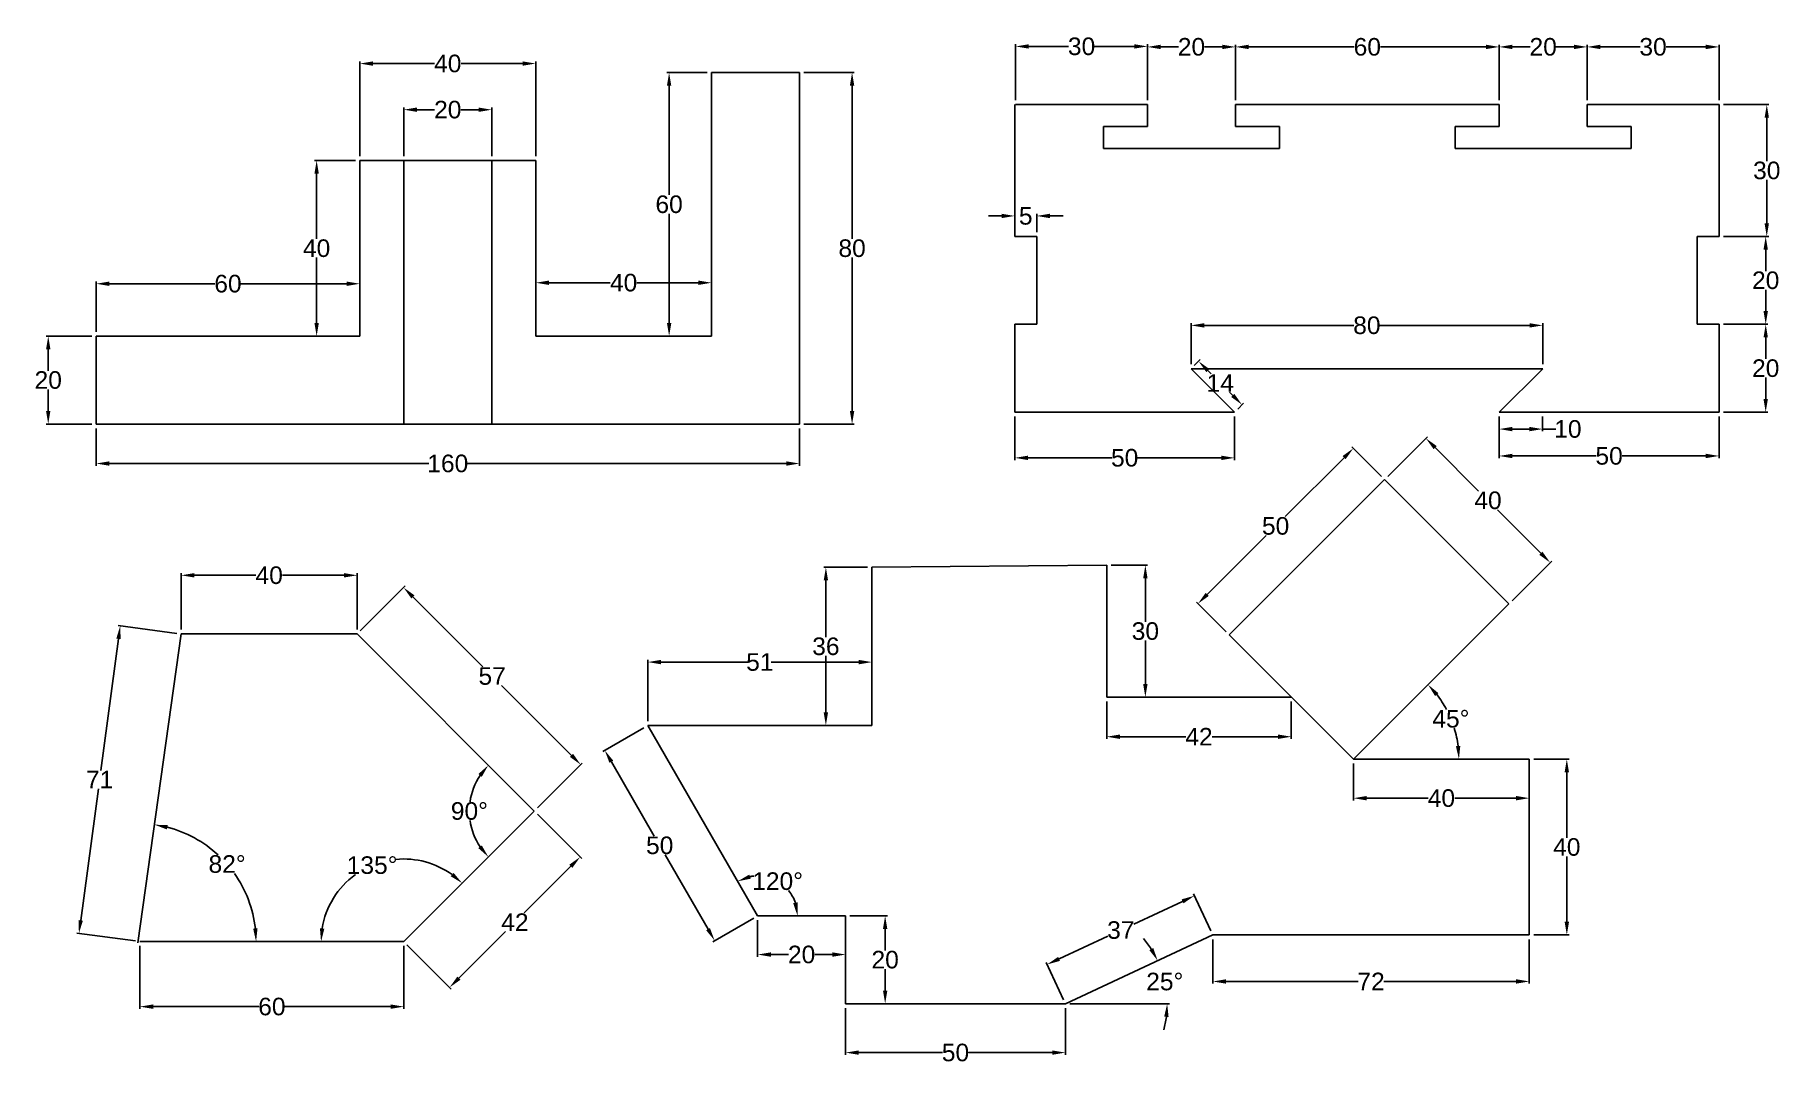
# Model space of a CAD drawing. Header units: millimetres. Extents: x 377 to 774, y 334 to 568.
import ezdxf

# ---------------------------------------------------------------- set-up
doc = ezdxf.new("R2010")
doc.units = ezdxf.units.MM
doc.header["$MEASUREMENT"] = 0
doc.styles.get("Standard").update_dxf_attribs({"font": 'arial.ttf'})
doc.dimstyles.get("Standard").update_dxf_attribs({"dimtxt": 4, "dimasz": 3, "dimexe": 0.5, "dimexo": 1, "dimgap": 0.09, "dimtad": 0, "dimtih": 1, "dimtoh": 1, "dimdec": 0, "dimzin": 0, "dimdsep": 46, "dimtxsty": 'Standard', "dimcen": 0.09, "dimadec": 0, "dimazin": 0, "dimtfac": 1, "dimtdec": 0, "dimtofl": 0, "dimtmove": 0, "dimatfit": 3, "dimfxl": 1, "dimtolj": 1, "dimtzin": 0, "dimarcsym": 0})

msp = doc.modelspace()

# ---------------------------------------------------------------- blocks, each defined once
blk = doc.blocks.new('*D102')
at = {"color": 0, "lineweight": -2, "ltscale": 0.5, "transparency": 16777216}
for p, q in [((409.6, 432.28), (396.21, 434.08)), ((396.31, 431.04), (392.29, 401.11)), ((387.71, 366.98), (391.73, 396.91)), ((400.2, 362.28), (386.82, 364.07))]:
    blk.add_line(p, q, dxfattribs=at)
at = {"color": 0, "ltscale": 0.5, "transparency": 16777216}
for points in [[(395.81, 431.1), (396.8, 430.97), (396.71, 434.01)], [(387.22, 367.05), (388.21, 366.91), (387.31, 364.01)]]:
    blk.add_solid(points, dxfattribs=at)
at = {"layer": 'Defpoints', "color": 0, "ltscale": 0.5, "transparency": 16777216}
for p in [(410.59, 432.15), (387.31, 364.01), (401.2, 362.14)]:
    blk.add_point(p, dxfattribs=at)
at = {"color": 0, "ltscale": 0.5, "transparency": 16777216, "insert": (392.01, 399.01), "char_height": 4, "attachment_point": 5}
blk.add_mtext('\\A1;71', dxfattribs=at)
blk = doc.blocks.new('*D103')
at = {"color": 0, "lineweight": -2, "ltscale": 0.5, "transparency": 16777216}
for p, q in [((410.59, 433.15), (410.59, 446)), ((413.59, 445.5), (427.56, 445.5)), ((447.59, 445.5), (433.62, 445.5)), ((450.59, 433.15), (450.59, 446))]:
    blk.add_line(p, q, dxfattribs=at)
at = {"color": 0, "ltscale": 0.5, "transparency": 16777216}
for points in [[(413.59, 446), (413.59, 445), (410.59, 445.5)], [(447.59, 446), (447.59, 445), (450.59, 445.5)]]:
    blk.add_solid(points, dxfattribs=at)
at = {"layer": 'Defpoints', "color": 0, "ltscale": 0.5, "transparency": 16777216}
for p in [(450.59, 445.5), (410.59, 432.15), (450.59, 432.15)]:
    blk.add_point(p, dxfattribs=at)
at = {"color": 0, "ltscale": 0.5, "transparency": 16777216, "insert": (430.59, 445.5), "char_height": 4, "attachment_point": 5}
blk.add_mtext('\\A1;40', dxfattribs=at)
blk = doc.blocks.new('*D104')
at = {"color": 0, "lineweight": -2, "ltscale": 0.5, "transparency": 16777216}
for p, q in [((451.3, 432.86), (461.51, 443.07)), ((463.28, 440.59), (479.18, 424.69)), ((499.34, 404.53), (483.43, 420.44)), ((491.6, 392.55), (501.81, 402.76))]:
    blk.add_line(p, q, dxfattribs=at)
at = {"color": 0, "ltscale": 0.5, "transparency": 16777216}
for points in [[(463.63, 440.95), (462.92, 440.24), (461.16, 442.72)], [(499.69, 404.89), (498.99, 404.18), (501.46, 402.41)]]:
    blk.add_solid(points, dxfattribs=at)
at = {"layer": 'Defpoints', "color": 0, "ltscale": 0.5, "transparency": 16777216}
for p in [(450.59, 432.15), (501.46, 402.41), (490.89, 391.84)]:
    blk.add_point(p, dxfattribs=at)
at = {"color": 0, "ltscale": 0.5, "transparency": 16777216, "insert": (481.31, 422.56), "char_height": 4, "attachment_point": 5}
blk.add_mtext('\\A1;57', dxfattribs=at)
blk = doc.blocks.new('*D105')
at = {"color": 0, "lineweight": -2, "ltscale": 0.5, "transparency": 16777216}
for p, q in [((491.6, 391.14), (501.69, 381.05)), ((499.21, 379.28), (488.58, 368.65)), ((461.9, 361.44), (471.99, 351.35)), ((473.76, 353.83), (484.38, 364.46))]:
    blk.add_line(p, q, dxfattribs=at)
at = {"color": 0, "ltscale": 0.5, "transparency": 16777216}
for points in [[(498.86, 379.64), (499.56, 378.93), (501.33, 381.4)], [(473.4, 354.18), (474.11, 353.47), (471.63, 351.71)]]:
    blk.add_solid(points, dxfattribs=at)
at = {"layer": 'Defpoints', "color": 0, "ltscale": 0.5, "transparency": 16777216}
for p in [(490.89, 391.84), (501.33, 381.4), (461.2, 362.14)]:
    blk.add_point(p, dxfattribs=at)
at = {"color": 0, "ltscale": 0.5, "transparency": 16777216, "insert": (486.48, 366.56), "char_height": 4, "attachment_point": 5}
blk.add_mtext('\\A1;42', dxfattribs=at)
blk = doc.blocks.new('*D85')
at = {"color": 0, "lineweight": -2, "ltscale": 0.5, "transparency": 16777216}
for p, q in [((401.2, 361.14), (401.2, 346.84)), ((461.2, 361.14), (461.2, 346.84)), ((404.2, 347.34), (428.24, 347.34)), ((458.2, 347.34), (434.15, 347.34))]:
    blk.add_line(p, q, dxfattribs=at)
at = {"color": 0, "ltscale": 0.5, "transparency": 16777216}
for points in [[(404.2, 347.84), (404.2, 346.84), (401.2, 347.34)], [(458.2, 347.84), (458.2, 346.84), (461.2, 347.34)]]:
    blk.add_solid(points, dxfattribs=at)
at = {"layer": 'Defpoints', "color": 0, "ltscale": 0.5, "transparency": 16777216}
for p in [(401.2, 362.14), (461.2, 362.14), (461.2, 347.34)]:
    blk.add_point(p, dxfattribs=at)
at = {"color": 0, "ltscale": 0.5, "transparency": 16777216, "insert": (431.2, 347.34), "char_height": 4, "attachment_point": 5}
blk.add_mtext('\\A1;60', dxfattribs=at)
blk = doc.blocks.new('*D106')
at = {"color": 0, "lineweight": -2, "ltscale": 0.5, "transparency": 16777216}
for start, end in [(47.3444, 75.5977), (6.4023, 35.2173)]:
    blk.add_arc((400.75, 362.14), 26.86, start, end, dxfattribs=at)
at = {"color": 0, "ltscale": 0.5, "transparency": 16777216}
for points in [[(407.33, 387.67), (407.53, 388.65), (404.49, 388.74)], [(427.94, 365.17), (426.94, 365.11), (427.61, 362.14)]]:
    blk.add_solid(points, dxfattribs=at)
at = {"layer": 'Defpoints', "color": 0, "ltscale": 0.5, "transparency": 16777216}
for p in [(410.59, 432.15), (424.61, 374.48), (400.71, 361.84), (401.2, 362.14), (461.2, 362.14)]:
    blk.add_point(p, dxfattribs=at)
at = {"color": 0, "ltscale": 0.5, "transparency": 16777216, "insert": (421.02, 379.77), "char_height": 4, "attachment_point": 5}
blk.add_mtext('\\A1;82°', dxfattribs=at)
blk = doc.blocks.new('*D107')
at = {"color": 0, "lineweight": -2, "ltscale": 0.5, "transparency": 16777216}
for start, end in [(125.8633, 170.8497), (54.1503, 95.5451)]:
    blk.add_arc((461.2, 362.14), 18.8, start, end, dxfattribs=at)
at = {"color": 0, "ltscale": 0.5, "transparency": 16777216}
for points in [[(472.53, 377.77), (471.88, 377.01), (474.49, 375.44)], [(443.13, 365.1), (442.13, 365.18), (442.39, 362.14)]]:
    blk.add_solid(points, dxfattribs=at)
at = {"layer": 'Defpoints', "color": 0, "ltscale": 0.5, "transparency": 16777216}
for p in [(490.89, 391.84), (461.2, 380.95), (401.2, 362.14), (461.2, 362.14), (461.2, 362.14)]:
    blk.add_point(p, dxfattribs=at)
at = {"color": 0, "ltscale": 0.5, "transparency": 16777216, "insert": (454, 379.52), "char_height": 4, "attachment_point": 5}
blk.add_mtext('\\A1;135°', dxfattribs=at)
blk = doc.blocks.new('*D108')
at = {"color": 0, "lineweight": -2, "ltscale": 0.5, "transparency": 16777216}
for start, end in [(146.6597, 171.698), (188.302, 213.3403)]:
    blk.add_arc((490.89, 391.84), 14.77, start, end, dxfattribs=at)
at = {"color": 0, "ltscale": 0.5, "transparency": 16777216}
for points in [[(478.17, 400.28), (478.94, 399.64), (480.45, 402.29)], [(478.94, 384.04), (478.17, 383.41), (480.45, 381.4)]]:
    blk.add_solid(points, dxfattribs=at)
at = {"layer": 'Defpoints', "color": 0, "ltscale": 0.5, "transparency": 16777216}
for p in [(450.59, 432.15), (476.63, 395.67), (490.89, 391.84), (490.89, 391.84), (461.2, 362.14)]:
    blk.add_point(p, dxfattribs=at)
at = {"color": 0, "ltscale": 0.5, "transparency": 16777216, "insert": (476.13, 391.84), "char_height": 4, "attachment_point": 5}
blk.add_mtext('\\A1;90°', dxfattribs=at)
blk = doc.blocks.new('*D109')
at = {"color": 0, "lineweight": -2, "ltscale": 0.5, "transparency": 16777216}
for start, end in [(95.3211, 100.9724), (19.0276, 39.1289)]:
    blk.add_arc((541.7, 368.01), 9.08, start, end, dxfattribs=at)
at = {"color": 0, "ltscale": 0.5, "transparency": 16777216}
for points in [[(540.15, 376.46), (539.8, 377.39), (537.16, 375.87)], [(550.77, 371.06), (549.78, 370.89), (550.77, 368.01)]]:
    blk.add_solid(points, dxfattribs=at)
at = {"layer": 'Defpoints', "color": 0, "ltscale": 0.5, "transparency": 16777216}
for p in [(516.7, 411.32), (548.65, 373.85), (541.7, 368.01), (541.7, 368.01), (561.7, 368.01)]:
    blk.add_point(p, dxfattribs=at)
at = {"color": 0, "ltscale": 0.5, "transparency": 16777216, "insert": (546.24, 375.87), "char_height": 4, "attachment_point": 5}
blk.add_mtext('\\A1;120°', dxfattribs=at)
blk = doc.blocks.new('*D110')
at = {"color": 0, "lineweight": -2, "ltscale": 0.5, "transparency": 16777216}
for start, end in [(28.115, 37.8289), (7.1711, 17.105)]:
    blk.add_arc((677.23, 403.65), 23.99, start, end, dxfattribs=at)
at = {"color": 0, "ltscale": 0.5, "transparency": 16777216}
for points in [[(695.8, 418.03), (696.55, 418.69), (694.19, 420.61)], [(701.53, 406.68), (700.53, 406.61), (701.22, 403.65)]]:
    blk.add_solid(points, dxfattribs=at)
at = {"layer": 'Defpoints', "color": 0, "ltscale": 0.5, "transparency": 16777216}
for p in [(712.59, 439.01), (700.4, 409.86), (677.23, 403.65), (677.23, 403.65), (717.23, 403.65)]:
    blk.add_point(p, dxfattribs=at)
at = {"color": 0, "ltscale": 0.5, "transparency": 16777216, "insert": (699.39, 412.83), "char_height": 4, "attachment_point": 5}
blk.add_mtext('\\A1;45°', dxfattribs=at)
blk = doc.blocks.new('*D111')
at = {"color": 0, "lineweight": -2, "ltscale": 0.5, "transparency": 16777216}
for p, q in [((600.38, 553.62), (600.38, 566.36)), ((603.38, 565.86), (612.43, 565.86)), ((627.38, 565.86), (618.33, 565.86)), ((630.38, 553.62), (630.38, 566.36))]:
    blk.add_line(p, q, dxfattribs=at)
at = {"color": 0, "ltscale": 0.5, "transparency": 16777216}
for points in [[(603.38, 566.36), (603.38, 565.36), (600.38, 565.86)], [(627.38, 566.36), (627.38, 565.36), (630.38, 565.86)]]:
    blk.add_solid(points, dxfattribs=at)
at = {"layer": 'Defpoints', "color": 0, "ltscale": 0.5, "transparency": 16777216}
for p in [(630.38, 565.86), (600.38, 552.62), (630.38, 552.62)]:
    blk.add_point(p, dxfattribs=at)
at = {"color": 0, "ltscale": 0.5, "transparency": 16777216, "insert": (615.38, 565.86), "char_height": 4, "attachment_point": 5}
blk.add_mtext('\\A1;30', dxfattribs=at)
blk = doc.blocks.new('*D112')
at = {"color": 0, "lineweight": -2, "ltscale": 0.5, "transparency": 16777216}
for p, q in [((630.38, 553.62), (630.38, 566.25)), ((633.38, 565.75), (637.4, 565.75)), ((647.38, 565.75), (643.36, 565.75)), ((650.38, 553.62), (650.38, 566.25))]:
    blk.add_line(p, q, dxfattribs=at)
at = {"color": 0, "ltscale": 0.5, "transparency": 16777216}
for points in [[(633.38, 566.25), (633.38, 565.25), (630.38, 565.75)], [(647.38, 566.25), (647.38, 565.25), (650.38, 565.75)]]:
    blk.add_solid(points, dxfattribs=at)
at = {"layer": 'Defpoints', "color": 0, "ltscale": 0.5, "transparency": 16777216}
for p in [(650.38, 565.75), (630.38, 552.62), (650.38, 552.62)]:
    blk.add_point(p, dxfattribs=at)
at = {"color": 0, "ltscale": 0.5, "transparency": 16777216, "insert": (640.38, 565.75), "char_height": 4, "attachment_point": 5}
blk.add_mtext('\\A1;20', dxfattribs=at)
blk = doc.blocks.new('*D113')
at = {"color": 0, "lineweight": -2, "ltscale": 0.5, "transparency": 16777216}
for p, q in [((650.38, 553.62), (650.38, 566.25)), ((653.38, 565.75), (677.42, 565.75)), ((707.38, 565.75), (683.34, 565.75)), ((710.38, 553.62), (710.38, 566.25))]:
    blk.add_line(p, q, dxfattribs=at)
at = {"color": 0, "ltscale": 0.5, "transparency": 16777216}
for points in [[(653.38, 566.25), (653.38, 565.25), (650.38, 565.75)], [(707.38, 566.25), (707.38, 565.25), (710.38, 565.75)]]:
    blk.add_solid(points, dxfattribs=at)
at = {"layer": 'Defpoints', "color": 0, "ltscale": 0.5, "transparency": 16777216}
for p in [(710.38, 565.75), (650.38, 552.62), (710.38, 552.62)]:
    blk.add_point(p, dxfattribs=at)
at = {"color": 0, "ltscale": 0.5, "transparency": 16777216, "insert": (680.38, 565.75), "char_height": 4, "attachment_point": 5}
blk.add_mtext('\\A1;60', dxfattribs=at)
blk = doc.blocks.new('*D114')
at = {"color": 0, "lineweight": -2, "ltscale": 0.5, "transparency": 16777216}
for p, q in [((710.38, 553.62), (710.38, 566.25)), ((713.38, 565.75), (717.4, 565.75)), ((727.38, 565.75), (723.36, 565.75)), ((730.38, 553.62), (730.38, 566.25))]:
    blk.add_line(p, q, dxfattribs=at)
at = {"color": 0, "ltscale": 0.5, "transparency": 16777216}
for points in [[(713.38, 566.25), (713.38, 565.25), (710.38, 565.75)], [(727.38, 566.25), (727.38, 565.25), (730.38, 565.75)]]:
    blk.add_solid(points, dxfattribs=at)
at = {"layer": 'Defpoints', "color": 0, "ltscale": 0.5, "transparency": 16777216}
for p in [(730.38, 565.75), (710.38, 552.62), (730.38, 552.62)]:
    blk.add_point(p, dxfattribs=at)
at = {"color": 0, "ltscale": 0.5, "transparency": 16777216, "insert": (720.38, 565.75), "char_height": 4, "attachment_point": 5}
blk.add_mtext('\\A1;20', dxfattribs=at)
blk = doc.blocks.new('*D115')
at = {"color": 0, "lineweight": -2, "ltscale": 0.5, "transparency": 16777216}
for p, q in [((730.38, 553.62), (730.38, 566.25)), ((733.38, 565.75), (742.43, 565.75)), ((757.38, 565.75), (748.33, 565.75)), ((760.38, 553.62), (760.38, 566.25))]:
    blk.add_line(p, q, dxfattribs=at)
at = {"color": 0, "ltscale": 0.5, "transparency": 16777216}
for points in [[(733.38, 566.25), (733.38, 565.25), (730.38, 565.75)], [(757.38, 566.25), (757.38, 565.25), (760.38, 565.75)]]:
    blk.add_solid(points, dxfattribs=at)
at = {"layer": 'Defpoints', "color": 0, "ltscale": 0.5, "transparency": 16777216}
for p in [(760.38, 565.75), (730.38, 552.62), (760.38, 552.62)]:
    blk.add_point(p, dxfattribs=at)
at = {"color": 0, "ltscale": 0.5, "transparency": 16777216, "insert": (745.38, 565.75), "char_height": 4, "attachment_point": 5}
blk.add_mtext('\\A1;30', dxfattribs=at)
blk = doc.blocks.new('*D116')
at = {"color": 0, "lineweight": -2, "ltscale": 0.5, "transparency": 16777216}
for p, q in [((761.38, 552.62), (771.74, 552.62)), ((771.24, 549.62), (771.24, 539.75)), ((771.24, 525.62), (771.24, 535.48)), ((761.38, 522.62), (771.74, 522.62))]:
    blk.add_line(p, q, dxfattribs=at)
at = {"color": 0, "ltscale": 0.5, "transparency": 16777216}
for points in [[(770.74, 549.62), (771.74, 549.62), (771.24, 552.62)], [(770.74, 525.62), (771.74, 525.62), (771.24, 522.62)]]:
    blk.add_solid(points, dxfattribs=at)
at = {"layer": 'Defpoints', "color": 0, "ltscale": 0.5, "transparency": 16777216}
for p in [(760.38, 552.62), (760.38, 522.62), (771.24, 522.62)]:
    blk.add_point(p, dxfattribs=at)
at = {"color": 0, "ltscale": 0.5, "transparency": 16777216, "insert": (771.24, 537.62), "char_height": 4, "attachment_point": 5}
blk.add_mtext('\\A1;30', dxfattribs=at)
blk = doc.blocks.new('*D117')
at = {"color": 0, "lineweight": -2, "ltscale": 0.5, "transparency": 16777216}
for p, q in [((761.38, 522.62), (771.5, 522.62)), ((771, 519.62), (771, 514.75)), ((771, 505.62), (771, 510.48)), ((761.38, 502.62), (771.5, 502.62))]:
    blk.add_line(p, q, dxfattribs=at)
at = {"color": 0, "ltscale": 0.5, "transparency": 16777216}
for points in [[(770.5, 519.62), (771.5, 519.62), (771, 522.62)], [(770.5, 505.62), (771.5, 505.62), (771, 502.62)]]:
    blk.add_solid(points, dxfattribs=at)
at = {"layer": 'Defpoints', "color": 0, "ltscale": 0.5, "transparency": 16777216}
for p in [(760.38, 522.62), (760.38, 502.62), (771, 502.62)]:
    blk.add_point(p, dxfattribs=at)
at = {"color": 0, "ltscale": 0.5, "transparency": 16777216, "insert": (771, 512.62), "char_height": 4, "attachment_point": 5}
blk.add_mtext('\\A1;20', dxfattribs=at)
blk = doc.blocks.new('*D118')
at = {"color": 0, "lineweight": -2, "ltscale": 0.5, "transparency": 16777216}
for p, q in [((761.38, 502.62), (771.5, 502.62)), ((771, 499.62), (771, 494.75)), ((771, 485.62), (771, 490.48)), ((761.38, 482.62), (771.5, 482.62))]:
    blk.add_line(p, q, dxfattribs=at)
at = {"color": 0, "ltscale": 0.5, "transparency": 16777216}
for points in [[(770.5, 499.62), (771.5, 499.62), (771, 502.62)], [(770.5, 485.62), (771.5, 485.62), (771, 482.62)]]:
    blk.add_solid(points, dxfattribs=at)
at = {"layer": 'Defpoints', "color": 0, "ltscale": 0.5, "transparency": 16777216}
for p in [(760.38, 502.62), (760.38, 482.62), (771, 482.62)]:
    blk.add_point(p, dxfattribs=at)
at = {"color": 0, "ltscale": 0.5, "transparency": 16777216, "insert": (771, 492.62), "char_height": 4, "attachment_point": 5}
blk.add_mtext('\\A1;20', dxfattribs=at)
blk = doc.blocks.new('*D119')
at = {"color": 0, "lineweight": -2, "ltscale": 0.5, "transparency": 16777216}
for p, q in [((710.38, 481.62), (710.38, 472.16)), ((760.38, 481.62), (760.38, 472.16)), ((713.38, 472.66), (732.43, 472.66)), ((757.38, 472.66), (738.33, 472.66))]:
    blk.add_line(p, q, dxfattribs=at)
at = {"color": 0, "ltscale": 0.5, "transparency": 16777216}
for points in [[(713.38, 473.16), (713.38, 472.16), (710.38, 472.66)], [(757.38, 473.16), (757.38, 472.16), (760.38, 472.66)]]:
    blk.add_solid(points, dxfattribs=at)
at = {"layer": 'Defpoints', "color": 0, "ltscale": 0.5, "transparency": 16777216}
for p in [(710.38, 482.62), (760.38, 482.62), (760.38, 472.66)]:
    blk.add_point(p, dxfattribs=at)
at = {"color": 0, "ltscale": 0.5, "transparency": 16777216, "insert": (735.38, 472.66), "char_height": 4, "attachment_point": 5}
blk.add_mtext('\\A1;50', dxfattribs=at)
blk = doc.blocks.new('*D120')
at = {"color": 0, "lineweight": -2, "ltscale": 0.5, "transparency": 16777216}
for p, q in [((640.28, 493.52), (640.28, 502.88)), ((643.28, 502.38), (677.33, 502.38)), ((717.28, 502.38), (683.23, 502.38)), ((720.28, 493.52), (720.28, 502.88))]:
    blk.add_line(p, q, dxfattribs=at)
at = {"color": 0, "ltscale": 0.5, "transparency": 16777216}
for points in [[(643.28, 502.88), (643.28, 501.88), (640.28, 502.38)], [(717.28, 502.88), (717.28, 501.88), (720.28, 502.38)]]:
    blk.add_solid(points, dxfattribs=at)
at = {"layer": 'Defpoints', "color": 0, "ltscale": 0.5, "transparency": 16777216}
for p in [(720.28, 502.38), (640.28, 492.52), (720.28, 492.52)]:
    blk.add_point(p, dxfattribs=at)
at = {"color": 0, "ltscale": 0.5, "transparency": 16777216, "insert": (680.28, 502.38), "char_height": 4, "attachment_point": 5}
blk.add_mtext('\\A1;80', dxfattribs=at)
blk = doc.blocks.new('*D121')
at = {"color": 0, "lineweight": -2, "ltscale": 0.5, "transparency": 16777216}
for p, q in [((597.18, 527.28), (594.18, 527.28)), ((600.18, 523.62), (600.18, 527.78)), ((605.18, 523.62), (605.18, 527.78)), ((608.18, 527.28), (611.18, 527.28))]:
    blk.add_line(p, q, dxfattribs=at)
at = {"color": 0, "ltscale": 0.5, "transparency": 16777216}
for points in [[(597.18, 527.78), (597.18, 526.78), (600.18, 527.28)], [(608.18, 527.78), (608.18, 526.78), (605.18, 527.28)]]:
    blk.add_solid(points, dxfattribs=at)
at = {"layer": 'Defpoints', "color": 0, "ltscale": 0.5, "transparency": 16777216}
for p in [(605.18, 527.28), (600.18, 522.62), (605.18, 522.62)]:
    blk.add_point(p, dxfattribs=at)
at = {"color": 0, "ltscale": 0.5, "transparency": 16777216, "insert": (602.68, 527.28), "char_height": 4, "attachment_point": 5}
blk.add_mtext('\\A1;5', dxfattribs=at)
blk = doc.blocks.new('*D122')
at = {"color": 0, "lineweight": -2, "ltscale": 0.5, "transparency": 16777216}
for p, q in [((600.18, 481.62), (600.18, 471.73)), ((650.18, 481.62), (650.18, 471.73)), ((603.18, 472.23), (622.23, 472.23)), ((647.18, 472.23), (628.13, 472.23))]:
    blk.add_line(p, q, dxfattribs=at)
at = {"color": 0, "ltscale": 0.5, "transparency": 16777216}
for points in [[(603.18, 472.73), (603.18, 471.73), (600.18, 472.23)], [(647.18, 472.73), (647.18, 471.73), (650.18, 472.23)]]:
    blk.add_solid(points, dxfattribs=at)
at = {"layer": 'Defpoints', "color": 0, "ltscale": 0.5, "transparency": 16777216}
for p in [(600.18, 482.62), (650.18, 482.62), (650.18, 472.23)]:
    blk.add_point(p, dxfattribs=at)
at = {"color": 0, "ltscale": 0.5, "transparency": 16777216, "insert": (625.18, 472.23), "char_height": 4, "attachment_point": 5}
blk.add_mtext('\\A1;50', dxfattribs=at)
blk = doc.blocks.new('*D86')
at = {"color": 0, "lineweight": -2, "ltscale": 0.5, "transparency": 16777216}
for p, q in [((640.99, 493.22), (642.34, 494.58)), ((644.11, 492.1), (644.84, 491.37)), ((649.76, 486.44), (649.03, 487.17)), ((650.89, 483.32), (652.24, 484.68))]:
    blk.add_line(p, q, dxfattribs=at)
at = {"color": 0, "ltscale": 0.5, "transparency": 16777216}
for points in [[(644.46, 492.45), (643.75, 491.75), (641.98, 494.22)], [(650.12, 486.8), (649.41, 486.09), (651.88, 484.32)]]:
    blk.add_solid(points, dxfattribs=at)
at = {"layer": 'Defpoints', "color": 0, "ltscale": 0.5, "transparency": 16777216}
for p in [(640.28, 492.52), (641.98, 494.22), (650.18, 482.62)]:
    blk.add_point(p, dxfattribs=at)
at = {"color": 0, "ltscale": 0.5, "transparency": 16777216, "insert": (646.93, 489.27), "char_height": 4, "attachment_point": 5}
blk.add_mtext('\\A1;14', dxfattribs=at)
blk = doc.blocks.new('*D123')
at = {"color": 0, "lineweight": -2, "ltscale": 0.5, "transparency": 16777216}
for p, q in [((710.38, 481.62), (710.38, 478.28)), ((720.25, 481.62), (720.25, 478.28)), ((713.38, 478.78), (717.25, 478.78)), ((720.25, 478.78), (723.25, 478.78))]:
    blk.add_line(p, q, dxfattribs=at)
at = {"color": 0, "ltscale": 0.5, "transparency": 16777216}
for points in [[(713.38, 479.28), (713.38, 478.28), (710.38, 478.78)], [(717.25, 479.28), (717.25, 478.28), (720.25, 478.78)]]:
    blk.add_solid(points, dxfattribs=at)
at = {"layer": 'Defpoints', "color": 0, "ltscale": 0.5, "transparency": 16777216}
for p in [(710.38, 482.62), (720.25, 482.62), (720.25, 478.78)]:
    blk.add_point(p, dxfattribs=at)
at = {"color": 0, "ltscale": 0.5, "transparency": 16777216, "insert": (726.01, 478.78), "char_height": 4, "attachment_point": 5}
blk.add_mtext('\\A1;10', dxfattribs=at)
blk = doc.blocks.new('*D124')
at = {"color": 0, "lineweight": -2, "ltscale": 0.5, "transparency": 16777216}
for p, q in [((516.7, 412.32), (516.7, 426.25)), ((519.7, 425.75), (539.63, 425.75)), ((564.7, 425.75), (544.77, 425.75)), ((567.7, 412.32), (567.7, 426.25))]:
    blk.add_line(p, q, dxfattribs=at)
at = {"color": 0, "ltscale": 0.5, "transparency": 16777216}
for points in [[(519.7, 426.25), (519.7, 425.25), (516.7, 425.75)], [(564.7, 426.25), (564.7, 425.25), (567.7, 425.75)]]:
    blk.add_solid(points, dxfattribs=at)
at = {"layer": 'Defpoints', "color": 0, "ltscale": 0.5, "transparency": 16777216}
for p in [(567.7, 425.75), (516.7, 411.32), (567.7, 411.32)]:
    blk.add_point(p, dxfattribs=at)
at = {"color": 0, "ltscale": 0.5, "transparency": 16777216, "insert": (542.2, 425.75), "char_height": 4, "attachment_point": 5}
blk.add_mtext('\\A1;51', dxfattribs=at)
blk = doc.blocks.new('*D125')
at = {"color": 0, "lineweight": -2, "ltscale": 0.5, "transparency": 16777216}
for p, q in [((566.7, 447.32), (556.72, 447.32)), ((557.22, 444.32), (557.22, 431.45)), ((557.22, 414.32), (557.22, 427.18)), ((566.7, 411.32), (556.72, 411.32))]:
    blk.add_line(p, q, dxfattribs=at)
at = {"color": 0, "ltscale": 0.5, "transparency": 16777216}
for points in [[(556.72, 444.32), (557.72, 444.32), (557.22, 447.32)], [(556.72, 414.32), (557.72, 414.32), (557.22, 411.32)]]:
    blk.add_solid(points, dxfattribs=at)
at = {"layer": 'Defpoints', "color": 0, "ltscale": 0.5, "transparency": 16777216}
for p in [(567.7, 447.32), (557.22, 411.32), (567.7, 411.32)]:
    blk.add_point(p, dxfattribs=at)
at = {"color": 0, "ltscale": 0.5, "transparency": 16777216, "insert": (557.22, 429.32), "char_height": 4, "attachment_point": 5}
blk.add_mtext('\\A1;36', dxfattribs=at)
blk = doc.blocks.new('*D126')
at = {"color": 0, "lineweight": -2, "ltscale": 0.5, "transparency": 16777216}
for p, q in [((622.09, 447.79), (630.39, 447.79)), ((629.89, 444.79), (629.89, 434.93)), ((629.89, 420.79), (629.89, 430.66)), ((622.09, 417.79), (630.39, 417.79))]:
    blk.add_line(p, q, dxfattribs=at)
at = {"color": 0, "ltscale": 0.5, "transparency": 16777216}
for points in [[(629.39, 444.79), (630.39, 444.79), (629.89, 447.79)], [(629.39, 420.79), (630.39, 420.79), (629.89, 417.79)]]:
    blk.add_solid(points, dxfattribs=at)
at = {"layer": 'Defpoints', "color": 0, "ltscale": 0.5, "transparency": 16777216}
for p in [(621.09, 447.79), (621.09, 417.79), (629.89, 417.79)]:
    blk.add_point(p, dxfattribs=at)
at = {"color": 0, "ltscale": 0.5, "transparency": 16777216, "insert": (629.89, 432.79), "char_height": 4, "attachment_point": 5}
blk.add_mtext('\\A1;30', dxfattribs=at)
blk = doc.blocks.new('*D127')
at = {"color": 0, "lineweight": -2, "ltscale": 0.5, "transparency": 16777216}
for p, q in [((621.09, 416.79), (621.09, 408.27)), ((663.09, 416.79), (663.09, 408.27)), ((624.09, 408.77), (639.07, 408.77)), ((660.09, 408.77), (645.1, 408.77))]:
    blk.add_line(p, q, dxfattribs=at)
at = {"color": 0, "ltscale": 0.5, "transparency": 16777216}
for points in [[(624.09, 409.27), (624.09, 408.27), (621.09, 408.77)], [(660.09, 409.27), (660.09, 408.27), (663.09, 408.77)]]:
    blk.add_solid(points, dxfattribs=at)
at = {"layer": 'Defpoints', "color": 0, "ltscale": 0.5, "transparency": 16777216}
for p in [(621.09, 417.79), (663.09, 417.79), (663.09, 408.77)]:
    blk.add_point(p, dxfattribs=at)
at = {"color": 0, "ltscale": 0.5, "transparency": 16777216, "insert": (642.09, 408.77), "char_height": 4, "attachment_point": 5}
blk.add_mtext('\\A1;42', dxfattribs=at)
blk = doc.blocks.new('*D87')
at = {"color": 0, "lineweight": -2, "ltscale": 0.5, "transparency": 16777216}
for p, q in [((683.6, 468), (676.85, 474.75)), ((675.08, 472.27), (661.66, 458.85)), ((643.97, 441.16), (657.39, 454.58)), ((648.24, 432.64), (641.49, 439.39))]:
    blk.add_line(p, q, dxfattribs=at)
at = {"color": 0, "ltscale": 0.5, "transparency": 16777216}
for points in [[(674.73, 472.63), (675.43, 471.92), (677.2, 474.39)], [(643.61, 441.51), (644.32, 440.81), (641.85, 439.04)]]:
    blk.add_solid(points, dxfattribs=at)
at = {"layer": 'Defpoints', "color": 0, "ltscale": 0.5, "transparency": 16777216}
for p in [(677.2, 474.39), (684.3, 467.29), (648.95, 431.94)]:
    blk.add_point(p, dxfattribs=at)
at = {"color": 0, "ltscale": 0.5, "transparency": 16777216, "insert": (659.52, 456.72), "char_height": 4, "attachment_point": 5}
blk.add_mtext('\\A1;50', dxfattribs=at)
blk = doc.blocks.new('*D88')
at = {"color": 0, "lineweight": -2, "ltscale": 0.5, "transparency": 16777216}
for p, q in [((685.01, 468), (694.05, 477.03)), ((695.81, 474.56), (705.7, 464.67)), ((719.86, 450.52), (709.97, 460.41)), ((713.29, 439.71), (722.33, 448.75))]:
    blk.add_line(p, q, dxfattribs=at)
at = {"color": 0, "ltscale": 0.5, "transparency": 16777216}
for points in [[(696.17, 474.91), (695.46, 474.21), (693.69, 476.68)], [(720.21, 450.87), (719.5, 450.16), (721.98, 448.4)]]:
    blk.add_solid(points, dxfattribs=at)
at = {"layer": 'Defpoints', "color": 0, "ltscale": 0.5, "transparency": 16777216}
for p in [(684.3, 467.29), (721.98, 448.4), (712.59, 439.01)]:
    blk.add_point(p, dxfattribs=at)
at = {"color": 0, "ltscale": 0.5, "transparency": 16777216, "insert": (707.83, 462.54), "char_height": 4, "attachment_point": 5}
blk.add_mtext('\\A1;40', dxfattribs=at)
blk = doc.blocks.new('*D80')
at = {"color": 0, "lineweight": -2, "ltscale": 0.5, "transparency": 16777216}
for p, q in [((677.23, 402.65), (677.23, 394.28)), ((717.23, 402.65), (717.23, 394.28)), ((680.23, 394.78), (694.2, 394.78)), ((714.23, 394.78), (700.26, 394.78))]:
    blk.add_line(p, q, dxfattribs=at)
at = {"color": 0, "ltscale": 0.5, "transparency": 16777216}
for points in [[(680.23, 395.28), (680.23, 394.28), (677.23, 394.78)], [(714.23, 395.28), (714.23, 394.28), (717.23, 394.78)]]:
    blk.add_solid(points, dxfattribs=at)
at = {"layer": 'Defpoints', "color": 0, "ltscale": 0.5, "transparency": 16777216}
for p in [(677.23, 403.65), (717.23, 403.65), (717.23, 394.78)]:
    blk.add_point(p, dxfattribs=at)
at = {"color": 0, "ltscale": 0.5, "transparency": 16777216, "insert": (697.23, 394.78), "char_height": 4, "attachment_point": 5}
blk.add_mtext('\\A1;40', dxfattribs=at)
blk = doc.blocks.new('*D89')
at = {"color": 0, "lineweight": -2, "ltscale": 0.5, "transparency": 16777216}
for p, q in [((718.23, 403.65), (726.26, 403.65)), ((725.76, 400.65), (725.76, 385.78)), ((725.76, 366.65), (725.76, 381.52)), ((718.23, 363.65), (726.26, 363.65))]:
    blk.add_line(p, q, dxfattribs=at)
at = {"color": 0, "ltscale": 0.5, "transparency": 16777216}
for points in [[(725.26, 400.65), (726.26, 400.65), (725.76, 403.65)], [(725.26, 366.65), (726.26, 366.65), (725.76, 363.65)]]:
    blk.add_solid(points, dxfattribs=at)
at = {"layer": 'Defpoints', "color": 0, "ltscale": 0.5, "transparency": 16777216}
for p in [(717.23, 403.65), (717.23, 363.65), (725.76, 363.65)]:
    blk.add_point(p, dxfattribs=at)
at = {"color": 0, "ltscale": 0.5, "transparency": 16777216, "insert": (725.76, 383.65), "char_height": 4, "attachment_point": 5}
blk.add_mtext('\\A1;40', dxfattribs=at)
blk = doc.blocks.new('*D90')
at = {"color": 0, "lineweight": -2, "ltscale": 0.5, "transparency": 16777216}
for p, q in [((645.23, 362.65), (645.23, 352.57)), ((717.23, 362.65), (717.23, 352.57)), ((648.23, 353.07), (678.31, 353.07)), ((714.23, 353.07), (684.15, 353.07))]:
    blk.add_line(p, q, dxfattribs=at)
at = {"color": 0, "ltscale": 0.5, "transparency": 16777216}
for points in [[(648.23, 353.57), (648.23, 352.57), (645.23, 353.07)], [(714.23, 353.57), (714.23, 352.57), (717.23, 353.07)]]:
    blk.add_solid(points, dxfattribs=at)
at = {"layer": 'Defpoints', "color": 0, "ltscale": 0.5, "transparency": 16777216}
for p in [(645.23, 363.65), (717.23, 363.65), (717.23, 353.07)]:
    blk.add_point(p, dxfattribs=at)
at = {"color": 0, "ltscale": 0.5, "transparency": 16777216, "insert": (681.23, 353.07), "char_height": 4, "attachment_point": 5}
blk.add_mtext('\\A1;72', dxfattribs=at)
blk = doc.blocks.new('*D91')
at = {"color": 0, "lineweight": -2, "ltscale": 0.5, "transparency": 16777216}
for p, q in [((638.35, 371.3), (627.26, 366.13)), ((644.81, 364.56), (640.86, 373.03)), ((610.26, 358.2), (621.35, 363.38)), ((611.28, 348.92), (607.33, 357.39))]:
    blk.add_line(p, q, dxfattribs=at)
at = {"color": 0, "ltscale": 0.5, "transparency": 16777216}
for points in [[(638.14, 371.76), (638.56, 370.85), (641.07, 372.57)], [(610.05, 358.66), (610.47, 357.75), (607.54, 356.94)]]:
    blk.add_solid(points, dxfattribs=at)
at = {"layer": 'Defpoints', "color": 0, "ltscale": 0.5, "transparency": 16777216}
for p in [(641.07, 372.57), (645.23, 363.65), (611.7, 348.01)]:
    blk.add_point(p, dxfattribs=at)
at = {"color": 0, "ltscale": 0.5, "transparency": 16777216, "insert": (624.31, 364.75), "char_height": 4, "attachment_point": 5}
blk.add_mtext('\\A1;37', dxfattribs=at)
blk = doc.blocks.new('*D92')
at = {"color": 0, "lineweight": -2, "ltscale": 0.5, "transparency": 16777216}
for p, q in [((561.7, 347.01), (561.7, 336.38)), ((611.7, 347.01), (611.7, 336.38)), ((564.7, 336.88), (583.75, 336.88)), ((608.7, 336.88), (589.65, 336.88))]:
    blk.add_line(p, q, dxfattribs=at)
at = {"color": 0, "ltscale": 0.5, "transparency": 16777216}
for points in [[(564.7, 337.38), (564.7, 336.38), (561.7, 336.88)], [(608.7, 337.38), (608.7, 336.38), (611.7, 336.88)]]:
    blk.add_solid(points, dxfattribs=at)
at = {"layer": 'Defpoints', "color": 0, "ltscale": 0.5, "transparency": 16777216}
for p in [(561.7, 348.01), (611.7, 348.01), (611.7, 336.88)]:
    blk.add_point(p, dxfattribs=at)
at = {"color": 0, "ltscale": 0.5, "transparency": 16777216, "insert": (586.7, 336.88), "char_height": 4, "attachment_point": 5}
blk.add_mtext('\\A1;50', dxfattribs=at)
blk = doc.blocks.new('*D81')
at = {"color": 0, "lineweight": -2, "ltscale": 0.5, "transparency": 16777216}
for p, q in [((515.83, 410.82), (506.49, 405.42)), ((508.42, 403.07), (518.19, 386.15)), ((530.42, 364.97), (520.65, 381.89)), ((540.83, 367.51), (531.49, 362.12))]:
    blk.add_line(p, q, dxfattribs=at)
at = {"color": 0, "ltscale": 0.5, "transparency": 16777216}
for points in [[(508.85, 403.32), (507.99, 402.82), (506.92, 405.67)], [(530.85, 365.22), (529.99, 364.72), (531.92, 362.37)]]:
    blk.add_solid(points, dxfattribs=at)
at = {"layer": 'Defpoints', "color": 0, "ltscale": 0.5, "transparency": 16777216}
for p in [(516.7, 411.32), (506.92, 405.67), (541.7, 368.01)]:
    blk.add_point(p, dxfattribs=at)
at = {"color": 0, "ltscale": 0.5, "transparency": 16777216, "insert": (519.42, 384.02), "char_height": 4, "attachment_point": 5}
blk.add_mtext('\\A1;50', dxfattribs=at)
blk = doc.blocks.new('*D82')
at = {"color": 0, "lineweight": -2, "ltscale": 0.5, "transparency": 16777216}
for p, q in [((541.7, 367.01), (541.7, 358.69)), ((561.7, 367.01), (561.7, 358.69)), ((544.7, 359.19), (548.72, 359.19)), ((558.7, 359.19), (554.68, 359.19))]:
    blk.add_line(p, q, dxfattribs=at)
at = {"color": 0, "ltscale": 0.5, "transparency": 16777216}
for points in [[(544.7, 359.69), (544.7, 358.69), (541.7, 359.19)], [(558.7, 359.69), (558.7, 358.69), (561.7, 359.19)]]:
    blk.add_solid(points, dxfattribs=at)
at = {"layer": 'Defpoints', "color": 0, "ltscale": 0.5, "transparency": 16777216}
for p in [(541.7, 368.01), (561.7, 368.01), (561.7, 359.19)]:
    blk.add_point(p, dxfattribs=at)
at = {"color": 0, "ltscale": 0.5, "transparency": 16777216, "insert": (551.7, 359.19), "char_height": 4, "attachment_point": 5}
blk.add_mtext('\\A1;20', dxfattribs=at)
blk = doc.blocks.new('*D83')
at = {"color": 0, "lineweight": -2, "ltscale": 0.5, "transparency": 16777216}
for p, q in [((562.7, 368.01), (571.2, 368.01)), ((570.7, 365.01), (570.7, 360.15)), ((570.7, 351.01), (570.7, 355.88)), ((562.7, 348.01), (571.2, 348.01))]:
    blk.add_line(p, q, dxfattribs=at)
at = {"color": 0, "ltscale": 0.5, "transparency": 16777216}
for points in [[(570.2, 365.01), (571.2, 365.01), (570.7, 368.01)], [(570.2, 351.01), (571.2, 351.01), (570.7, 348.01)]]:
    blk.add_solid(points, dxfattribs=at)
at = {"layer": 'Defpoints', "color": 0, "ltscale": 0.5, "transparency": 16777216}
for p in [(561.7, 368.01), (561.7, 348.01), (570.7, 348.01)]:
    blk.add_point(p, dxfattribs=at)
at = {"color": 0, "ltscale": 0.5, "transparency": 16777216, "insert": (570.7, 358.01), "char_height": 4, "attachment_point": 5}
blk.add_mtext('\\A1;20', dxfattribs=at)
blk = doc.blocks.new('*D93')
at = {"color": 0, "lineweight": -2, "ltscale": 0.5, "transparency": 16777216}
blk.add_line((612.7, 348.01), (635.36, 348.01), dxfattribs=at)
for start, end in [(32.426, 39.852), (345.148, 352.574)]:
    blk.add_arc((611.7, 348.01), 23.16, start, end, dxfattribs=at)
at = {"color": 0, "ltscale": 0.5, "transparency": 16777216}
for points in [[(631.69, 360.67), (630.81, 360.19), (632.69, 357.8)], [(634.17, 345.05), (635.17, 344.99), (634.86, 348.01)]]:
    blk.add_solid(points, dxfattribs=at)
at = {"layer": 'Defpoints', "color": 0, "ltscale": 0.5, "transparency": 16777216}
for p in [(645.23, 363.65), (634.62, 351.37), (561.7, 348.01), (611.7, 348.01), (611.7, 348.01)]:
    blk.add_point(p, dxfattribs=at)
at = {"color": 0, "ltscale": 0.5, "transparency": 16777216, "insert": (634.31, 353.03), "char_height": 4, "attachment_point": 5}
blk.add_mtext('\\A1;25°', dxfattribs=at)
blk = doc.blocks.new('*D94')
at = {"color": 0, "lineweight": -2, "ltscale": 0.5, "transparency": 16777216}
for p, q in [((391.21, 500.92), (391.21, 512.35)), ((451.21, 500.92), (451.21, 512.35)), ((394.21, 511.85), (418.25, 511.85)), ((448.21, 511.85), (424.17, 511.85))]:
    blk.add_line(p, q, dxfattribs=at)
at = {"color": 0, "ltscale": 0.5, "transparency": 16777216}
for points in [[(394.21, 512.35), (394.21, 511.35), (391.21, 511.85)], [(448.21, 512.35), (448.21, 511.35), (451.21, 511.85)]]:
    blk.add_solid(points, dxfattribs=at)
at = {"layer": 'Defpoints', "color": 0, "ltscale": 0.5, "transparency": 16777216}
for p in [(451.21, 511.85), (391.21, 499.92), (451.21, 499.92)]:
    blk.add_point(p, dxfattribs=at)
at = {"color": 0, "ltscale": 0.5, "transparency": 16777216, "insert": (421.21, 511.85), "char_height": 4, "attachment_point": 5}
blk.add_mtext('\\A1;60', dxfattribs=at)
blk = doc.blocks.new('*D95')
at = {"color": 0, "lineweight": -2, "ltscale": 0.5, "transparency": 16777216}
for p, q in [((450.21, 539.92), (440.88, 539.92)), ((441.38, 536.92), (441.38, 522.05)), ((441.38, 502.92), (441.38, 517.79)), ((450.21, 499.92), (440.88, 499.92))]:
    blk.add_line(p, q, dxfattribs=at)
at = {"color": 0, "ltscale": 0.5, "transparency": 16777216}
for points in [[(440.88, 536.92), (441.88, 536.92), (441.38, 539.92)], [(440.88, 502.92), (441.88, 502.92), (441.38, 499.92)]]:
    blk.add_solid(points, dxfattribs=at)
at = {"layer": 'Defpoints', "color": 0, "ltscale": 0.5, "transparency": 16777216}
for p in [(451.21, 539.92), (441.38, 499.92), (451.21, 499.92)]:
    blk.add_point(p, dxfattribs=at)
at = {"color": 0, "ltscale": 0.5, "transparency": 16777216, "insert": (441.38, 519.92), "char_height": 4, "attachment_point": 5}
blk.add_mtext('\\A1;40', dxfattribs=at)
blk = doc.blocks.new('*D96')
at = {"color": 0, "lineweight": -2, "ltscale": 0.5, "transparency": 16777216}
for p, q in [((451.21, 540.92), (451.21, 562.46)), ((454.21, 561.96), (468.18, 561.96)), ((488.21, 561.96), (474.24, 561.96)), ((491.21, 540.92), (491.21, 562.46))]:
    blk.add_line(p, q, dxfattribs=at)
at = {"color": 0, "ltscale": 0.5, "transparency": 16777216}
for points in [[(454.21, 562.46), (454.21, 561.46), (451.21, 561.96)], [(488.21, 562.46), (488.21, 561.46), (491.21, 561.96)]]:
    blk.add_solid(points, dxfattribs=at)
at = {"layer": 'Defpoints', "color": 0, "ltscale": 0.5, "transparency": 16777216}
for p in [(491.21, 561.96), (451.21, 539.92), (491.21, 539.92)]:
    blk.add_point(p, dxfattribs=at)
at = {"color": 0, "ltscale": 0.5, "transparency": 16777216, "insert": (471.21, 561.96), "char_height": 4, "attachment_point": 5}
blk.add_mtext('\\A1;40', dxfattribs=at)
blk = doc.blocks.new('*D97')
at = {"color": 0, "lineweight": -2, "ltscale": 0.5, "transparency": 16777216}
for p, q in [((461.21, 540.92), (461.21, 551.96)), ((481.21, 540.92), (481.21, 551.96)), ((464.21, 551.46), (468.23, 551.46)), ((478.21, 551.46), (474.19, 551.46))]:
    blk.add_line(p, q, dxfattribs=at)
at = {"color": 0, "ltscale": 0.5, "transparency": 16777216}
for points in [[(464.21, 551.96), (464.21, 550.96), (461.21, 551.46)], [(478.21, 551.96), (478.21, 550.96), (481.21, 551.46)]]:
    blk.add_solid(points, dxfattribs=at)
at = {"layer": 'Defpoints', "color": 0, "ltscale": 0.5, "transparency": 16777216}
for p in [(481.21, 551.46), (461.21, 539.92), (481.21, 539.92)]:
    blk.add_point(p, dxfattribs=at)
at = {"color": 0, "ltscale": 0.5, "transparency": 16777216, "insert": (471.21, 551.46), "char_height": 4, "attachment_point": 5}
blk.add_mtext('\\A1;20', dxfattribs=at)
blk = doc.blocks.new('*D98')
at = {"color": 0, "lineweight": -2, "ltscale": 0.5, "transparency": 16777216}
for p, q in [((491.21, 500.92), (491.21, 512.58)), ((531.21, 500.92), (531.21, 512.58)), ((494.21, 512.08), (508.18, 512.08)), ((528.21, 512.08), (514.24, 512.08))]:
    blk.add_line(p, q, dxfattribs=at)
at = {"color": 0, "ltscale": 0.5, "transparency": 16777216}
for points in [[(494.21, 512.58), (494.21, 511.58), (491.21, 512.08)], [(528.21, 512.58), (528.21, 511.58), (531.21, 512.08)]]:
    blk.add_solid(points, dxfattribs=at)
at = {"layer": 'Defpoints', "color": 0, "ltscale": 0.5, "transparency": 16777216}
for p in [(531.21, 512.08), (491.21, 499.92), (531.21, 499.92)]:
    blk.add_point(p, dxfattribs=at)
at = {"color": 0, "ltscale": 0.5, "transparency": 16777216, "insert": (511.21, 512.08), "char_height": 4, "attachment_point": 5}
blk.add_mtext('\\A1;40', dxfattribs=at)
blk = doc.blocks.new('*D99')
at = {"color": 0, "lineweight": -2, "ltscale": 0.5, "transparency": 16777216}
for p, q in [((530.21, 559.92), (521.06, 559.92)), ((521.56, 556.92), (521.56, 532.05)), ((521.56, 502.92), (521.56, 527.79)), ((530.21, 499.92), (521.06, 499.92))]:
    blk.add_line(p, q, dxfattribs=at)
at = {"color": 0, "ltscale": 0.5, "transparency": 16777216}
for points in [[(521.06, 556.92), (522.06, 556.92), (521.56, 559.92)], [(521.06, 502.92), (522.06, 502.92), (521.56, 499.92)]]:
    blk.add_solid(points, dxfattribs=at)
at = {"layer": 'Defpoints', "color": 0, "ltscale": 0.5, "transparency": 16777216}
for p in [(531.21, 559.92), (521.56, 499.92), (531.21, 499.92)]:
    blk.add_point(p, dxfattribs=at)
at = {"color": 0, "ltscale": 0.5, "transparency": 16777216, "insert": (521.56, 529.92), "char_height": 4, "attachment_point": 5}
blk.add_mtext('\\A1;60', dxfattribs=at)
blk = doc.blocks.new('*D100')
at = {"color": 0, "lineweight": -2, "ltscale": 0.5, "transparency": 16777216}
for p, q in [((552.21, 559.92), (563.68, 559.92)), ((563.18, 556.92), (563.18, 522.05)), ((563.18, 482.92), (563.18, 517.79)), ((552.21, 479.92), (563.68, 479.92))]:
    blk.add_line(p, q, dxfattribs=at)
at = {"color": 0, "ltscale": 0.5, "transparency": 16777216}
for points in [[(562.68, 556.92), (563.68, 556.92), (563.18, 559.92)], [(562.68, 482.92), (563.68, 482.92), (563.18, 479.92)]]:
    blk.add_solid(points, dxfattribs=at)
at = {"layer": 'Defpoints', "color": 0, "ltscale": 0.5, "transparency": 16777216}
for p in [(551.21, 559.92), (551.21, 479.92), (563.18, 479.92)]:
    blk.add_point(p, dxfattribs=at)
at = {"color": 0, "ltscale": 0.5, "transparency": 16777216, "insert": (563.18, 519.92), "char_height": 4, "attachment_point": 5}
blk.add_mtext('\\A1;80', dxfattribs=at)
blk = doc.blocks.new('*D101')
at = {"color": 0, "lineweight": -2, "ltscale": 0.5, "transparency": 16777216}
for p, q in [((391.21, 478.92), (391.21, 470.44)), ((551.21, 478.92), (551.21, 470.44)), ((394.21, 470.94), (466.89, 470.94)), ((548.21, 470.94), (475.52, 470.94))]:
    blk.add_line(p, q, dxfattribs=at)
at = {"color": 0, "ltscale": 0.5, "transparency": 16777216}
for points in [[(394.21, 471.44), (394.21, 470.44), (391.21, 470.94)], [(548.21, 471.44), (548.21, 470.44), (551.21, 470.94)]]:
    blk.add_solid(points, dxfattribs=at)
at = {"layer": 'Defpoints', "color": 0, "ltscale": 0.5, "transparency": 16777216}
for p in [(391.21, 479.92), (551.21, 479.92), (551.21, 470.94)]:
    blk.add_point(p, dxfattribs=at)
at = {"color": 0, "ltscale": 0.5, "transparency": 16777216, "insert": (471.21, 470.94), "char_height": 4, "attachment_point": 5}
blk.add_mtext('\\A1;160', dxfattribs=at)
blk = doc.blocks.new('*D128')
at = {"color": 0, "lineweight": -2, "ltscale": 0.5, "transparency": 16777216}
for p, q in [((390.21, 499.92), (379.83, 499.92)), ((380.33, 496.92), (380.33, 492.05)), ((380.33, 482.92), (380.33, 487.79)), ((390.21, 479.92), (379.83, 479.92))]:
    blk.add_line(p, q, dxfattribs=at)
at = {"color": 0, "ltscale": 0.5, "transparency": 16777216}
for points in [[(379.83, 496.92), (380.83, 496.92), (380.33, 499.92)], [(379.83, 482.92), (380.83, 482.92), (380.33, 479.92)]]:
    blk.add_solid(points, dxfattribs=at)
at = {"layer": 'Defpoints', "color": 0, "ltscale": 0.5, "transparency": 16777216}
for p in [(391.21, 499.92), (380.33, 479.92), (391.21, 479.92)]:
    blk.add_point(p, dxfattribs=at)
at = {"color": 0, "ltscale": 0.5, "transparency": 16777216, "insert": (380.33, 489.92), "char_height": 4, "attachment_point": 5}
blk.add_mtext('\\A1;20', dxfattribs=at)

# ---------------------------------------------------------------- dimensions: what is measured, and where the dimension line sits
at = {"ltscale": 0.5}
for base, p1, p2, picture, middle in [((630.38, 565.86), (600.38, 552.62), (630.38, 552.62), '*D111', (615.38, 565.86)), ((650.38, 565.75), (630.38, 552.62), (650.38, 552.62), '*D112', (640.38, 565.75)), ((710.38, 565.75), (650.38, 552.62), (710.38, 552.62), '*D113', (680.38, 565.75)), ((730.38, 565.75), (710.38, 552.62), (730.38, 552.62), '*D114', (720.38, 565.75)), ((760.38, 565.75), (730.38, 552.62), (760.38, 552.62), '*D115', (745.38, 565.75)), ((491.21, 561.96), (451.21, 539.92), (491.21, 539.92), '*D96', (471.21, 561.96)), ((481.21, 551.46), (461.21, 539.92), (481.21, 539.92), '*D97', (471.21, 551.46)), ((605.18, 527.28), (600.18, 522.62), (605.18, 522.62), '*D121', (602.68, 527.28)), ((451.21, 511.85), (391.21, 499.92), (451.21, 499.92), '*D94', (421.21, 511.85)), ((531.21, 512.08), (491.21, 499.92), (531.21, 499.92), '*D98', (511.21, 512.08)), ((720.28, 502.38), (640.28, 492.52), (720.28, 492.52), '*D120', (680.28, 502.38)), ((650.18, 472.23), (600.18, 482.62), (650.18, 482.62), '*D122', (625.18, 472.23)), ((760.38, 472.66), (710.38, 482.62), (760.38, 482.62), '*D119', (735.38, 472.66)), ((720.25, 478.78), (710.38, 482.62), (720.25, 482.62), '*D123', (726.01, 478.78)), ((551.21, 470.94), (391.21, 479.92), (551.21, 479.92), '*D101', (471.21, 470.94)), ((450.59, 445.5), (410.59, 432.15), (450.59, 432.15), '*D103', (430.59, 445.5)), ((567.7, 425.75), (516.7, 411.32), (567.7, 411.32), '*D124', (542.2, 425.75)), ((663.09, 408.77), (621.09, 417.79), (663.09, 417.79), '*D127', (642.09, 408.77)), ((717.23, 394.78), (677.23, 403.65), (717.23, 403.65), '*D80', (697.23, 394.78)), ((561.7, 359.19), (541.7, 368.01), (561.7, 368.01), '*D82', (551.7, 359.19)), ((461.2, 347.34), (401.2, 362.14), (461.2, 362.14), '*D85', (431.2, 347.34)), ((717.23, 353.07), (645.23, 363.65), (717.23, 363.65), '*D90', (681.23, 353.07)), ((611.7, 336.88), (561.7, 348.01), (611.7, 348.01), '*D92', (586.7, 336.88))]:
    dim = msp.add_linear_dim(base=base, p1=p1, p2=p2, dimstyle='Standard', dxfattribs=at)
    dim.commit()
    dim.dimension.update_dxf_attribs({"geometry": picture, "text_midpoint": middle})
for base, p1, p2, picture, middle in [((521.56, 499.92), (531.21, 559.92), (531.21, 499.92), '*D99', (521.56, 529.92)), ((563.18, 479.92), (551.21, 559.92), (551.21, 479.92), '*D100', (563.18, 519.92)), ((771.24, 522.62), (760.38, 552.62), (760.38, 522.62), '*D116', (771.24, 537.62)), ((441.38, 499.92), (451.21, 539.92), (451.21, 499.92), '*D95', (441.38, 519.92)), ((771, 502.62), (760.38, 522.62), (760.38, 502.62), '*D117', (771, 512.62)), ((771, 482.62), (760.38, 502.62), (760.38, 482.62), '*D118', (771, 492.62)), ((380.33, 479.92), (391.21, 499.92), (391.21, 479.92), '*D128', (380.33, 489.92)), ((557.22, 411.32), (567.7, 447.32), (567.7, 411.32), '*D125', (557.22, 429.32)), ((629.89, 417.79), (621.09, 447.79), (621.09, 417.79), '*D126', (629.89, 432.79)), ((725.76, 363.65), (717.23, 403.65), (717.23, 363.65), '*D89', (725.76, 383.65)), ((570.7, 348.01), (561.7, 368.01), (561.7, 348.01), '*D83', (570.7, 358.01))]:
    dim = msp.add_linear_dim(base=base, p1=p1, p2=p2, angle=90, dimstyle='Standard', dxfattribs=at)
    dim.commit()
    dim.dimension.update_dxf_attribs({"geometry": picture, "text_midpoint": middle})
for p1, p2, distance, picture, middle in [((650.18, 482.62), (640.28, 492.52), -2.41, '*D86', (646.93, 489.27)), ((684.3, 467.29), (712.59, 439.01), 13.28, '*D88', (707.83, 462.54)), ((648.95, 431.94), (684.3, 467.29), 10.04, '*D87', (659.52, 456.72)), ((450.59, 432.15), (490.89, 391.84), 14.94, '*D104', (481.31, 422.56)), ((410.59, 432.15), (401.2, 362.14), -14.01, '*D102', (392.01, 399.01)), ((541.7, 368.01), (516.7, 411.32), 11.29, '*D81', (519.42, 384.02)), ((461.2, 362.14), (490.89, 391.84), -14.76, '*D105', (486.48, 366.56)), ((611.7, 348.01), (645.23, 363.65), 9.84, '*D91', (624.31, 364.75))]:
    dim = msp.add_aligned_dim(p1=p1, p2=p2, distance=distance, dimstyle='Standard', dxfattribs=at)
    dim.commit()
    dim.dimension.update_dxf_attribs({"geometry": picture, "text_midpoint": middle})
for base, line1, line2, picture, middle in [((700.4, 409.86), ((717.23, 403.65), (677.23, 403.65)), ((677.23, 403.65), (712.59, 439.01)), '*D110', (699.39, 412.83)), ((424.61, 374.48), ((401.2, 362.14), (461.2, 362.14)), ((410.59, 432.15), (400.71, 361.84)), '*D106', (421.02, 379.77)), ((476.63, 395.67), ((461.2, 362.14), (490.89, 391.84)), ((490.89, 391.84), (450.59, 432.15)), '*D108', (476.13, 391.84)), ((548.65, 373.85), ((541.7, 368.01), (561.7, 368.01)), ((541.7, 368.01), (516.7, 411.32)), '*D109', (546.24, 375.87)), ((461.2, 380.95), ((461.2, 362.14), (490.89, 391.84)), ((401.2, 362.14), (461.2, 362.14)), '*D107', (454, 379.52)), ((634.62, 351.37), ((561.7, 348.01), (611.7, 348.01)), ((611.7, 348.01), (645.23, 363.65)), '*D93', (634.31, 353.03))]:
    dim = msp.add_angular_dim_2l(base=base, line1=line1, line2=line2, dimstyle='Standard', dxfattribs=at)
    dim.commit()
    dim.dimension.update_dxf_attribs({"geometry": picture, "text_midpoint": middle})

# ---------------------------------------------------------------- linework, layer by layer
at = {"ltscale": 0.5}
for p, q in [((531.21, 499.92), (531.21, 559.92)), ((551.21, 559.92), (531.21, 559.92)), ((551.21, 479.92), (551.21, 559.92)), ((600.18, 522.62), (600.18, 552.62)), ((600.38, 552.62), (630.38, 552.62)), ((630.38, 552.62), (630.38, 547.62)), ((650.38, 547.62), (650.38, 552.62)), ((650.38, 552.62), (710.38, 552.62)), ((710.38, 552.62), (710.38, 547.62)), ((730.38, 547.62), (730.38, 552.62)), ((730.38, 552.62), (760.38, 552.62)), ((760.38, 552.62), (760.38, 522.62)), ((630.38, 547.62), (620.38, 547.62)), ((620.38, 547.62), (620.38, 542.62)), ((660.38, 547.62), (650.38, 547.62)), ((660.38, 542.62), (660.38, 547.62)), ((710.38, 547.62), (700.38, 547.62)), ((700.38, 547.62), (700.38, 542.62)), ((740.38, 547.62), (730.38, 547.62)), ((740.38, 542.62), (740.38, 547.62)), ((451.21, 499.92), (451.21, 539.92)), ((451.21, 539.92), (491.21, 539.92)), ((451.21, 539.92), (461.21, 539.92)), ((461.21, 539.92), (461.21, 479.92)), ((491.21, 539.92), (481.21, 539.92)), ((481.21, 539.92), (481.21, 479.92)), ((491.21, 539.92), (491.21, 499.92)), ((620.38, 542.62), (660.38, 542.62)), ((700.38, 542.62), (740.38, 542.62)), ((605.18, 522.62), (600.18, 522.62)), ((605.18, 502.62), (605.18, 522.62)), ((760.38, 522.62), (755.38, 522.62)), ((755.38, 522.62), (755.38, 502.62)), ((600.18, 482.62), (600.18, 502.62)), ((600.18, 502.62), (605.18, 502.62)), ((755.38, 502.62), (760.38, 502.62)), ((760.38, 502.62), (760.38, 482.62)), ((391.21, 499.92), (451.21, 499.92)), ((391.21, 499.92), (391.21, 479.92)), ((491.21, 499.92), (531.21, 499.92)), ((720.28, 492.52), (640.28, 492.52)), ((640.28, 492.52), (650.18, 482.62)), ((710.38, 482.62), (720.28, 492.52)), ((650.18, 482.62), (600.18, 482.62)), ((760.38, 482.62), (710.38, 482.62)), ((391.21, 479.92), (551.21, 479.92)), ((684.3, 467.29), (648.95, 431.94)), ((712.59, 439.01), (684.3, 467.29)), ((621.09, 447.79), (567.7, 447.32)), ((567.7, 411.32), (567.7, 447.32)), ((621.09, 417.79), (621.09, 447.79)), ((677.23, 403.65), (712.59, 439.01)), ((410.59, 432.15), (400.71, 361.84)), ((450.59, 432.15), (410.59, 432.15)), ((490.89, 391.84), (450.59, 432.15)), ((648.95, 431.94), (677.23, 403.65)), ((663.09, 417.79), (621.09, 417.79)), ((541.7, 368.01), (516.7, 411.32)), ((516.7, 411.32), (567.7, 411.32)), ((717.23, 403.65), (677.23, 403.65)), ((717.23, 363.65), (717.23, 403.65)), ((461.2, 362.14), (490.89, 391.84)), ((541.7, 368.01), (561.7, 368.01)), ((561.7, 368.01), (561.7, 348.01)), ((401.2, 362.14), (461.2, 362.14)), ((611.7, 348.01), (645.23, 363.65)), ((645.23, 363.65), (717.23, 363.65)), ((561.7, 348.01), (611.7, 348.01))]:
    msp.add_line(p, q, dxfattribs=at)

msp.set_redraw_order([(e.dxf.handle, doc.entitydb.next_handle()) for e in msp.query("TEXT MTEXT ATTDEF DIMENSION ARC_DIMENSION")])  # texts and dimensions are drawn at this point

doc.saveas('drawing.dxf')
